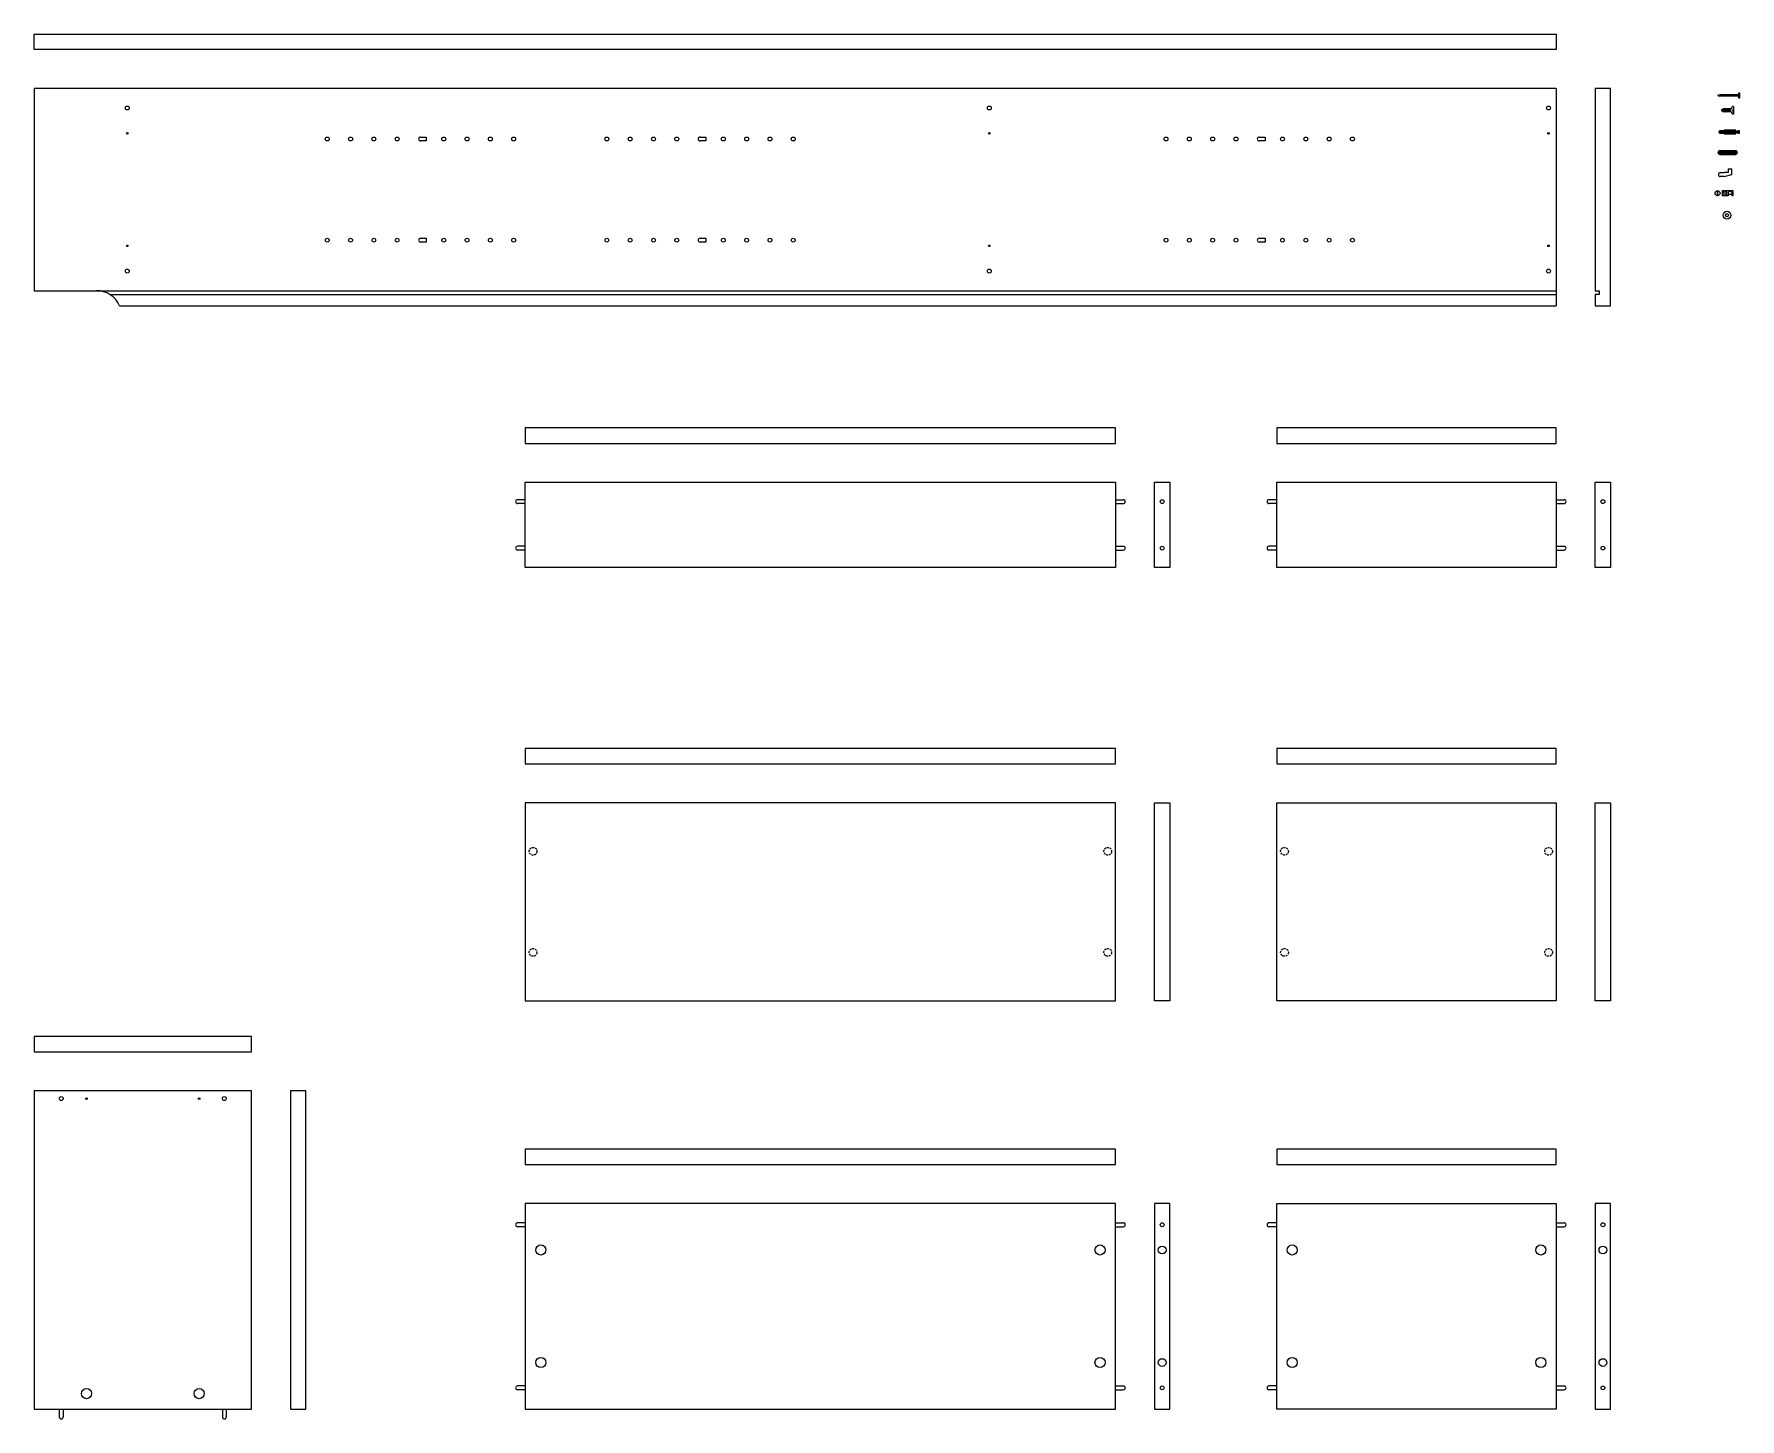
# Model space of a CAD drawing. Header units: inches. Extents: x -463 to 1011, y 264 to 964.
# Drawn here: x 376.9 to 596.5, y 401.2 to 579.5 of the extents above; entities that cross this region are included whole.
import ezdxf

# ---------------------------------------------------------------- set-up
doc = ezdxf.new("R2010")
doc.units = ezdxf.units.IN
doc.header["$MEASUREMENT"] = 0
doc.linetypes.add('HIDDEN', pattern=[0.375, 0.25, -0.125])
doc.layers.add('A-LINE-GRPH', color=7, linetype='Continuous', lineweight=13)

# ---------------------------------------------------------------- blocks, each defined once
blk = doc.blocks.new('BLOCCO')
for p, q in [((9.6, 734.92), (9.2, 734.92)), ((9.6, 734.47), (9.2, 734.47)), ((9.3, 735.66), (9.3, 735.57)), ((9.3, 735.57), (9.52, 735.57)), ((9.74, 735.57), (9.52, 735.57)), ((9.74, 735.66), (9.74, 735.57))]:
    blk.add_line(p, q)
blk.add_lwpolyline([(9.2, 734.92), (9.2, 735.66), (9.85, 735.66), (9.85, 734.35), (9.2, 734.35), (9.2, 734.47)])
blk.add_lwpolyline([(9.3, 735.36), (9.3, 735.11), (9.74, 735.11), (9.74, 735.36)], close=True)
blk.add_arc((9.5, 734.7), 0.245, 293.1404, 66.8596)

msp = doc.modelspace()

# ---------------------------------------------------------------- linework, layer by layer
at = {"layer": 'A-LINE-GRPH'}
for p, q in [((376.9, 577.5), (376.9, 579.5)), ((376.9, 579.5), (572.9, 579.5)), ((572.9, 579.5), (572.9, 577.5)), ((572.9, 577.5), (376.9, 577.5)), ((376.9, 572.5), (376.9, 546.45)), ((572.9, 572.5), (376.9, 572.5)), ((572.9, 572.5), (572.9, 544.5)), ((577.9, 572.5), (577.9, 546.45)), ((579.9, 572.5), (577.9, 572.5)), ((579.9, 544.5), (579.9, 572.5)), ((593.94, 571.69), (593.64, 571.59)), ((593.64, 571.59), (593.94, 571.49)), ((596.34, 571.69), (593.94, 571.69)), ((596.34, 571.49), (593.94, 571.49)), ((596.54, 571.89), (596.34, 571.89)), ((596.34, 571.89), (596.34, 571.29)), ((596.34, 571.29), (596.54, 571.29)), ((596.54, 571.29), (596.54, 571.89)), ((594.42, 569.87), (594.12, 569.67)), ((594.12, 569.67), (594.42, 569.47)), ((594.27, 569.77), (594.72, 569.47)), ((595.42, 569.87), (594.42, 569.87)), ((594.42, 569.87), (595.02, 569.47)), ((595.42, 569.47), (594.42, 569.47)), ((594.72, 569.87), (595.32, 569.47)), ((595.02, 569.87), (595.42, 569.61)), ((595.32, 569.87), (595.42, 569.81)), ((595.42, 569.87), (595.57, 570.17)), ((595.42, 569.47), (595.57, 569.17)), ((595.72, 570.17), (595.57, 570.17)), ((595.72, 569.17), (595.57, 569.17)), ((595.72, 569.92), (595.62, 569.67)), ((595.72, 569.42), (595.62, 569.67)), ((595.72, 570.17), (595.72, 569.17)), ((594.05, 567.04), (593.84, 566.84)), ((594.19, 567.04), (593.91, 566.77)), ((594.33, 567.04), (594.04, 566.76)), ((594.47, 567.04), (594.18, 566.76)), ((594.53, 566.96), (594.32, 566.76)), ((596.03, 567.1), (594.53, 567.1)), ((596.03, 566.9), (594.53, 566.9)), ((596.03, 566.7), (594.53, 566.7)), ((596.43, 566.99), (596.28, 566.99)), ((596.43, 566.82), (596.28, 566.82)), ((426.65, 566.24), (427.4, 566.24)), ((427.4, 565.74), (426.65, 565.74)), ((427.4, 566.24), (427.4, 565.74)), ((462.65, 566.24), (463.4, 566.24)), ((463.4, 565.74), (462.65, 565.74)), ((463.4, 566.24), (463.4, 565.74)), ((534.65, 566.24), (535.4, 566.24)), ((535.4, 565.74), (534.65, 565.74)), ((535.4, 566.24), (535.4, 565.74)), ((593.97, 564.5), (595.97, 564.5)), ((593.72, 564.25), (596.22, 564.25)), ((593.73, 564.35), (596.2, 564.35)), ((593.73, 564.16), (596.2, 564.16)), ((593.81, 564.45), (596.12, 564.45)), ((593.81, 564.06), (596.12, 564.06)), ((593.97, 564), (595.97, 564)), ((594.02, 561.66), (594.52, 561.66)), ((594.52, 561.16), (594.02, 561.16)), ((595.02, 561.66), (594.52, 561.66)), ((594.52, 561.16), (595.52, 561.41)), ((595.02, 562.16), (595.52, 562.16)), ((595.02, 562.16), (595.02, 561.66)), ((595.52, 561.41), (595.52, 562.16)), ((595.04, 558.88), (595.49, 558.88)), ((426.65, 553.21), (427.4, 553.21)), ((427.4, 552.71), (426.65, 552.71)), ((427.4, 553.21), (427.4, 552.71)), ((462.65, 553.21), (463.4, 553.21)), ((463.4, 552.71), (462.65, 552.71)), ((463.4, 553.21), (463.4, 552.71)), ((534.65, 553.21), (535.4, 553.21)), ((535.4, 552.71), (534.65, 552.71)), ((535.4, 553.21), (535.4, 552.71)), ((376.9, 546.45), (384.9, 546.45)), ((384.98, 546.45), (572.9, 546.45)), ((386.71, 545.95), (572.9, 545.95)), ((577.9, 546.45), (578.4, 546.45)), ((578.4, 545.95), (577.9, 545.95)), ((577.9, 545.95), (577.9, 544.5)), ((578.4, 546.45), (578.4, 545.95)), ((387.9, 544.5), (572.9, 544.5)), ((577.9, 544.5), (579.9, 544.5)), ((440.15, 519.54), (439.15, 519.54)), ((440.15, 519.04), (439.15, 519.04)), ((516.15, 519.54), (517.15, 519.54)), ((516.15, 519.04), (517.15, 519.04)), ((536.9, 519.54), (535.9, 519.54)), ((536.9, 519.04), (535.9, 519.04)), ((572.9, 519.54), (573.9, 519.54)), ((572.9, 519.04), (573.9, 519.04)), ((440.15, 513.54), (439.15, 513.54)), ((440.15, 513.04), (439.15, 513.04)), ((516.15, 513.54), (517.15, 513.54)), ((516.15, 513.04), (517.15, 513.04)), ((536.9, 513.54), (535.9, 513.54)), ((536.9, 513.04), (535.9, 513.04)), ((572.9, 513.54), (573.9, 513.54)), ((572.9, 513.04), (573.9, 513.04)), ((404.9, 443.41), (376.9, 443.41)), ((376.9, 443.41), (376.9, 402.41)), ((404.9, 402.41), (404.9, 443.41)), ((440.15, 426.41), (439.15, 426.41)), ((516.15, 426.41), (517.15, 426.41)), ((536.9, 426.41), (535.9, 426.41)), ((572.9, 426.41), (573.9, 426.41)), ((440.15, 425.91), (439.15, 425.91)), ((516.15, 425.91), (517.15, 425.91)), ((536.9, 425.91), (535.9, 425.91)), ((572.9, 425.91), (573.9, 425.91)), ((440.15, 405.41), (439.15, 405.41)), ((440.15, 404.91), (439.15, 404.91)), ((516.15, 405.41), (517.15, 405.41)), ((516.15, 404.91), (517.15, 404.91)), ((536.9, 405.41), (535.9, 405.41)), ((536.9, 404.91), (535.9, 404.91)), ((572.9, 405.41), (573.9, 405.41)), ((572.9, 404.91), (573.9, 404.91)), ((376.9, 402.41), (404.9, 402.41)), ((380.15, 402.41), (380.15, 401.41)), ((380.65, 402.41), (380.65, 401.41)), ((401.15, 402.41), (401.15, 401.41)), ((401.65, 402.41), (401.65, 401.41))]:
    msp.add_line(p, q, dxfattribs=at)
msp.add_lwpolyline([(594.53, 567.04), (593.97, 567.04, 1), (593.97, 566.76), (594.53, 566.76)], format="xyb", dxfattribs=at)
for points in [[(594.53, 567.15), (594.53, 566.65), (596.03, 566.65), (596.03, 567.15)], [(596.28, 567.1), (596.43, 567.1), (596.43, 566.7), (596.28, 566.7)], [(593.63, 559.24), (593.62, 558.77), (593.68, 558.77), (593.7, 559.24)], [(516.15, 526.79), (516.15, 528.79), (440.15, 528.79), (440.15, 526.79)], [(572.9, 526.79), (572.9, 528.79), (536.9, 528.79), (536.9, 526.79)], [(440.15, 521.79), (516.15, 521.79), (516.15, 510.79), (440.15, 510.79)], [(521.15, 521.79), (523.15, 521.79), (523.15, 510.79), (521.15, 510.79)], [(536.9, 521.79), (572.9, 521.79), (572.9, 510.79), (536.9, 510.79)], [(577.9, 521.79), (579.9, 521.79), (579.9, 510.79), (577.9, 510.79)], [(516.15, 485.5), (516.15, 487.5), (440.15, 487.5), (440.15, 485.5)], [(572.9, 485.5), (572.9, 487.5), (536.9, 487.5), (536.9, 485.5)], [(440.15, 455), (516.15, 455), (516.15, 480.5), (440.15, 480.5)], [(521.15, 480.5), (523.15, 480.5), (523.15, 455), (521.15, 455)], [(536.9, 480.5), (572.9, 480.5), (572.9, 455), (536.9, 455)], [(577.9, 480.5), (579.9, 480.5), (579.9, 455), (577.9, 455)], [(376.9, 448.41), (404.9, 448.41), (404.9, 450.41), (376.9, 450.41)], [(409.9, 402.41), (411.9, 402.41), (411.9, 443.41), (409.9, 443.41)], [(516.15, 433.91), (516.15, 435.91), (440.15, 435.91), (440.15, 433.91)], [(572.9, 433.91), (572.9, 435.91), (536.9, 435.91), (536.9, 433.91)], [(440.15, 402.41), (516.15, 402.41), (516.15, 428.91), (440.15, 428.91)], [(521.15, 402.41), (523.15, 402.41), (523.15, 428.91), (521.15, 428.91)], [(536.9, 428.91), (572.9, 428.91), (572.9, 402.41), (536.9, 402.41)], [(577.9, 402.41), (579.9, 402.41), (579.9, 428.91), (577.9, 428.91)]]:
    msp.add_lwpolyline(points, close=True, dxfattribs=at)
for points in [[(594.53, 567), (596.03, 567), (596.28, 567)], [(596.28, 566.8), (596.03, 566.8), (594.53, 566.8)]]:
    msp.add_lwpolyline(points, dxfattribs=at)
for centre, radius in [((388.9, 569.98), 0.25), ((499.9, 569.98), 0.25), ((571.9, 569.98), 0.25), ((388.9, 566.73), 0.1), ((499.9, 566.73), 0.1), ((571.9, 566.73), 0.1), ((414.65, 565.99), 0.25), ((417.65, 565.99), 0.25), ((420.65, 565.99), 0.25), ((423.65, 565.99), 0.25), ((429.65, 565.99), 0.25), ((432.65, 565.99), 0.25), ((435.65, 565.99), 0.25), ((438.65, 565.99), 0.25), ((450.65, 565.99), 0.25), ((453.65, 565.99), 0.25), ((456.65, 565.99), 0.25), ((459.65, 565.99), 0.25), ((465.65, 565.99), 0.25), ((468.65, 565.99), 0.25), ((471.65, 565.99), 0.25), ((474.65, 565.99), 0.25), ((522.65, 565.99), 0.25), ((525.65, 565.99), 0.25), ((528.65, 565.99), 0.25), ((531.65, 565.99), 0.25), ((537.65, 565.99), 0.25), ((540.65, 565.99), 0.25), ((543.65, 565.99), 0.25), ((546.65, 565.99), 0.25), ((593.66, 559.01), 0.325), ((594.88, 556.18), 0.5), ((594.88, 556.18), 0.2), ((388.9, 552.23), 0.1), ((414.65, 552.96), 0.25), ((417.65, 552.96), 0.25), ((420.65, 552.96), 0.25), ((423.65, 552.96), 0.25), ((429.65, 552.96), 0.25), ((432.65, 552.96), 0.25), ((435.65, 552.96), 0.25), ((438.65, 552.96), 0.25), ((450.65, 552.96), 0.25), ((453.65, 552.96), 0.25), ((456.65, 552.96), 0.25), ((459.65, 552.96), 0.25), ((465.65, 552.96), 0.25), ((468.65, 552.96), 0.25), ((471.65, 552.96), 0.25), ((474.65, 552.96), 0.25), ((499.9, 552.23), 0.1), ((522.65, 552.96), 0.25), ((525.65, 552.96), 0.25), ((528.65, 552.96), 0.25), ((531.65, 552.96), 0.25), ((537.65, 552.96), 0.25), ((540.65, 552.96), 0.25), ((543.65, 552.96), 0.25), ((546.65, 552.96), 0.25), ((571.9, 552.23), 0.1), ((388.9, 548.98), 0.25), ((499.9, 548.98), 0.25), ((571.9, 548.98), 0.25), ((522.15, 519.29), 0.25), ((578.9, 519.29), 0.25), ((522.15, 513.29), 0.25), ((578.9, 513.29), 0.25), ((380.4, 442.41), 0.25), ((383.65, 442.41), 0.1), ((398.15, 442.41), 0.1), ((401.4, 442.41), 0.25), ((522.15, 426.16), 0.25), ((578.9, 426.16), 0.25), ((442.15, 422.91), 0.65), ((514.15, 422.91), 0.65), ((522.15, 422.91), 0.5), ((538.9, 422.91), 0.65), ((570.9, 422.91), 0.65), ((578.9, 422.91), 0.5), ((442.15, 408.41), 0.65), ((514.15, 408.41), 0.65), ((522.15, 408.41), 0.5), ((538.9, 408.41), 0.65), ((570.9, 408.41), 0.65), ((578.9, 408.41), 0.5), ((383.65, 404.41), 0.65), ((398.15, 404.41), 0.65), ((522.15, 405.16), 0.25), ((578.9, 405.16), 0.25)]:
    msp.add_circle(centre, radius, dxfattribs=at)
at = {"layer": 'A-LINE-GRPH', "linetype": 'HIDDEN'}
for centre in [(441.15, 474.26), (515.15, 474.26), (537.9, 474.26), (571.9, 474.26), (441.15, 461.23), (515.15, 461.23), (537.9, 461.23), (571.9, 461.23)]:
    msp.add_circle(centre, 0.5, dxfattribs=at)
at = {"layer": 'A-LINE-GRPH'}
for centre, radius, start, end in [((426.65, 565.99), 0.25, 90, 270), ((462.65, 565.99), 0.25, 90, 270), ((534.65, 565.99), 0.25, 90, 270), ((593.97, 564.25), 0.25, 90, 270), ((595.97, 564.25), 0.25, 270, 90), ((594.02, 561.41), 0.25, 90, 270), ((426.65, 552.96), 0.25, 90, 270), ((462.65, 552.96), 0.25, 90, 270), ((534.65, 552.96), 0.25, 90, 270), ((384.98, 543.28), 3.17, 22.5934, 91.3589), ((439.15, 519.29), 0.25, 90, 270), ((517.15, 519.29), 0.25, 270, 90), ((535.9, 519.29), 0.25, 90, 270), ((573.9, 519.29), 0.25, 270, 90), ((439.15, 513.29), 0.25, 90, 270), ((517.15, 513.29), 0.25, 270, 90), ((535.9, 513.29), 0.25, 90, 270), ((573.9, 513.29), 0.25, 270, 90), ((439.15, 426.16), 0.25, 90, 270), ((517.15, 426.16), 0.25, 270, 90), ((535.9, 426.16), 0.25, 90, 270), ((573.9, 426.16), 0.25, 270, 90), ((439.15, 405.16), 0.25, 90, 270), ((517.15, 405.16), 0.25, 270, 90), ((535.9, 405.16), 0.25, 90, 270), ((573.9, 405.16), 0.25, 270, 90), ((380.4, 401.41), 0.25, 180, 0), ((401.4, 401.41), 0.25, 180, 0)]:
    msp.add_arc(centre, radius, start, end, dxfattribs=at)

# ---------------------------------------------------------------- block references
at = {"layer": 'A-LINE-GRPH', "rotation": 90}
msp.add_blockref('BLOCCO', (1329.96, 549.49), dxfattribs=at)

doc.saveas('drawing.dxf')
